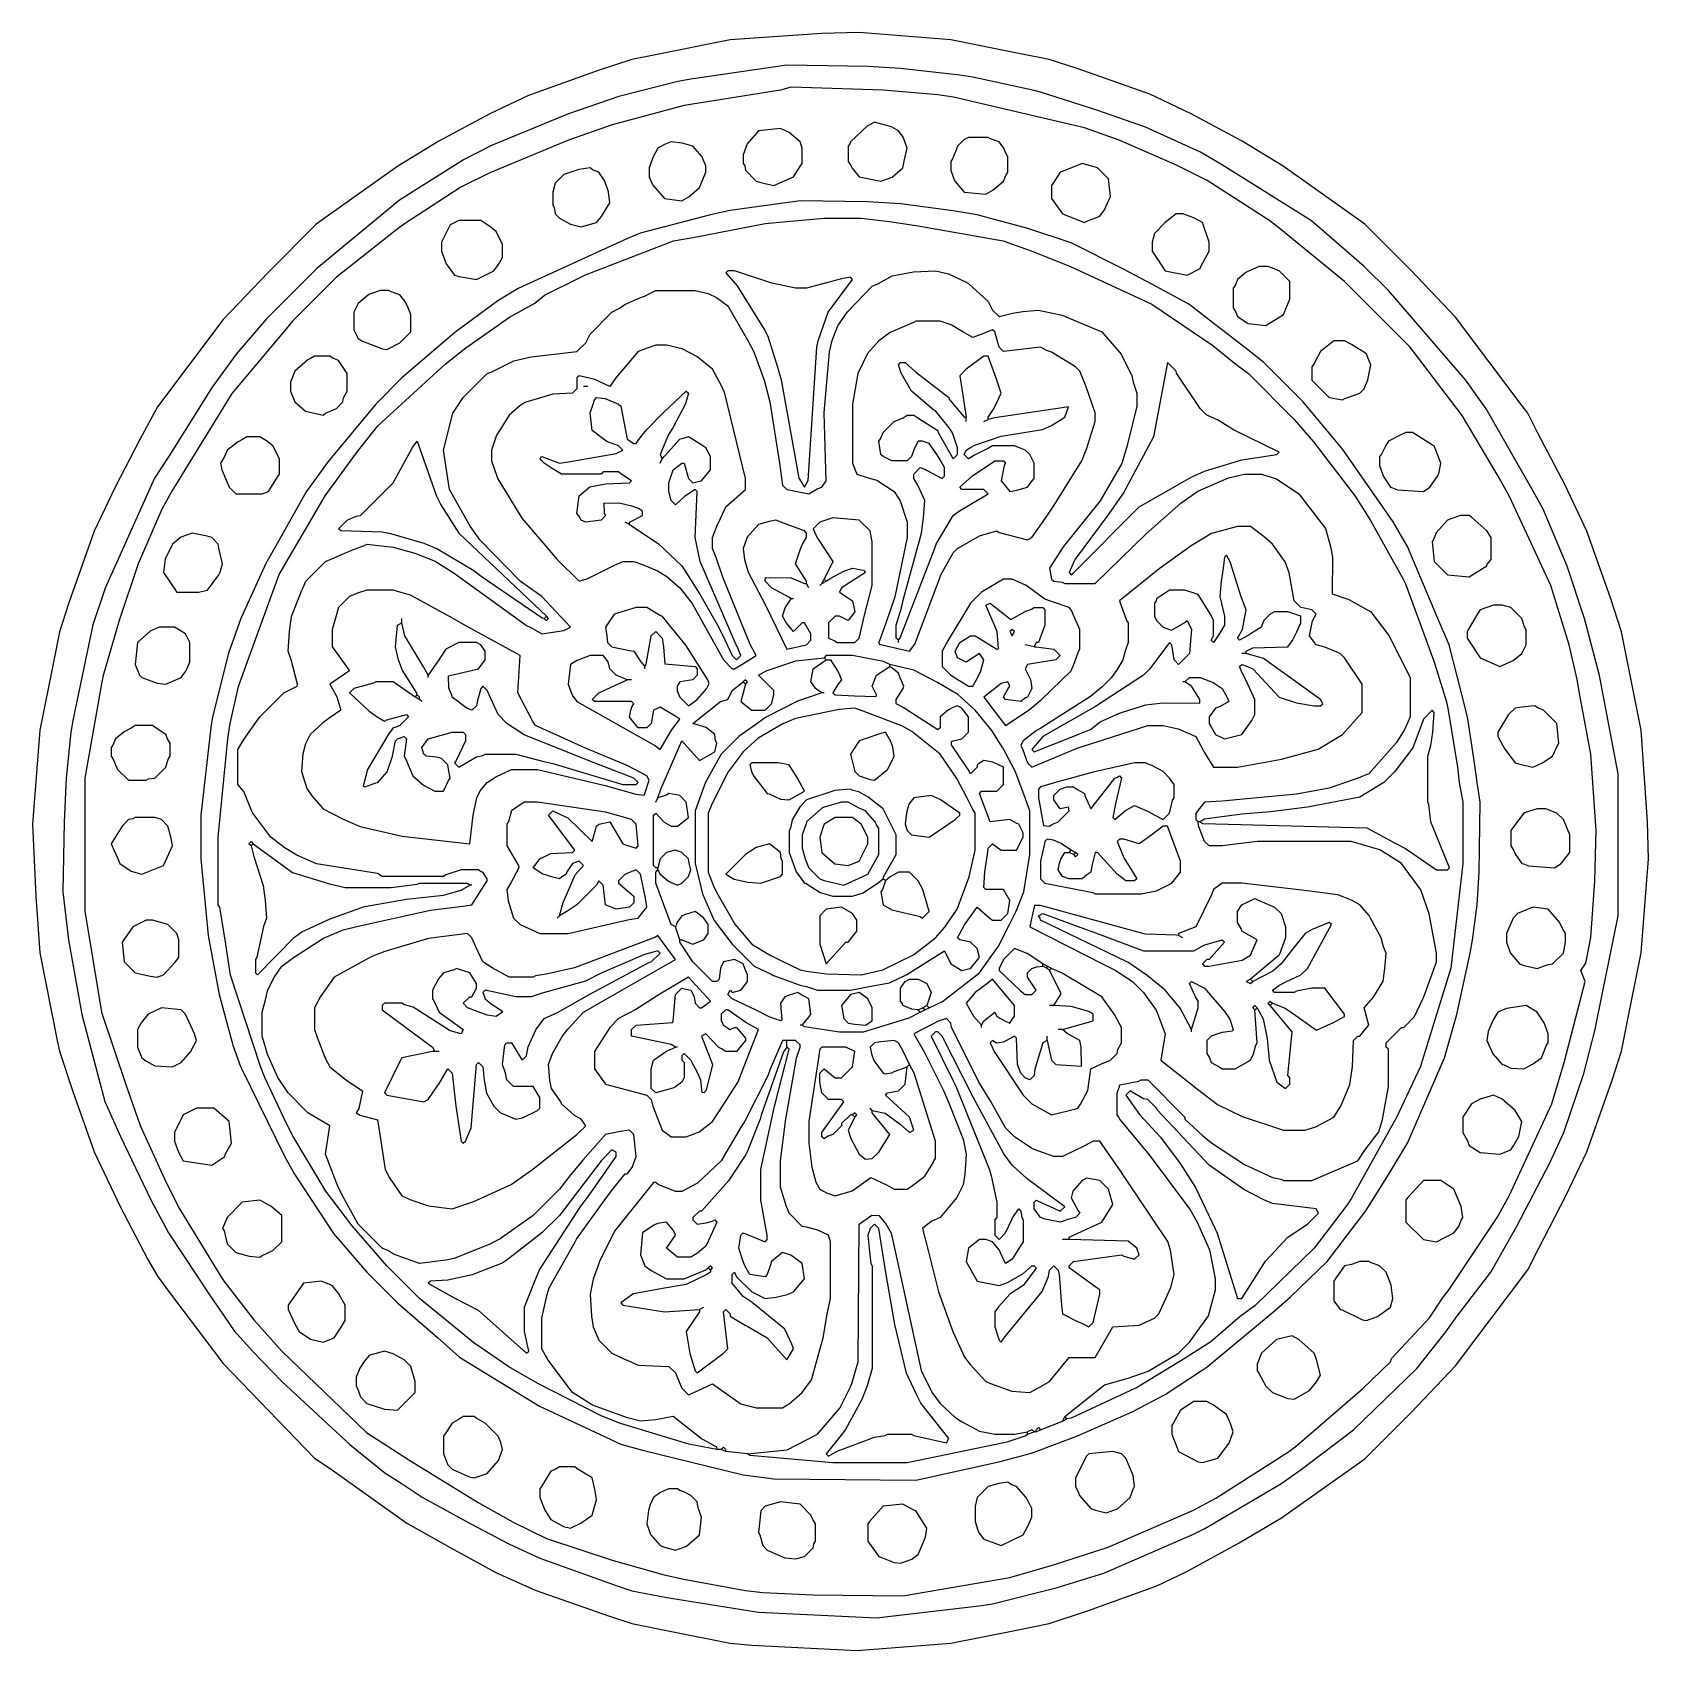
# Model space of a CAD drawing. Extents: x 15 to 754, y 11 to 751.
import ezdxf

# ---------------------------------------------------------------- set-up
doc = ezdxf.new("R2010")
doc.units = 0
doc.layers.get('0').update_dxf_attribs({"linetype": 'CONTINUOUS'})

msp = doc.modelspace()

# ---------------------------------------------------------------- linework, layer by layer
at = {"color": 7, "linetype": 'CONTINUOUS'}
for points in [[(392, 11), (434.959016, 14.45082), (464.923077, 20.384615), (479.923077, 23.384615), (497.9, 29.3), (529.1, 40.7), (542.846154, 47.230769), (566.846154, 60.230769), (586.18, 71.76), (624.18, 98.76), (645.24973, 119.761622), (665.75027, 141.238378), (698.76, 185.18), (703.8, 195.1), (716.2, 218.9), (725.7, 239.1), (737.3, 271.9), (741.615385, 285.076923), (744.384615, 298.923077), (750.54918, 330.040984), (754, 373), (753.466926, 390.029183), (750.54918, 431.959016), (743.615385, 466.923077), (741.615385, 476.923077), (736.7, 491.9), (725.7, 522.9), (715.8, 543.9), (703.2, 568.1), (698.76, 576.82), (696.24, 580.18), (665.75027, 620.761622), (645.24973, 642.238378), (624.18, 663.24), (586.846154, 689.769231), (568.1, 701.2), (544.846154, 713.769231), (525.9, 722.7), (493.1, 734.3), (479.923077, 738.615385), (466.076923, 741.384615), (434.955446, 747.554455), (393, 751), (375.970817, 750.466926), (334.040984, 747.54918), (299.076923, 740.615385), (289.076923, 738.615385), (274.1, 733.7), (241.9, 722.2), (224.153846, 713.769231), (200.9, 701.2), (182.153846, 689.769231), (144.82, 663.24), (122.75027, 641.238378), (102.24973, 619.761622), (72.24, 579.82), (64.2, 564.9), (52.8, 543.1), (43.3, 522.9), (31.7, 490.1), (27.384615, 476.923077), (24.615385, 463.076923), (18.45082, 431.959016), (15, 389), (16.533074, 355.970817), (18.45082, 330.040984), (26.384615, 290.076923), (27.384615, 285.076923), (33.3, 267.1), (43.3, 239.1), (55.2, 214.1), (67.8, 189.9), (72.24, 182.18), (77.76, 174.82), (102.24973, 142.238378), (144, 99), (151.153846, 94.230769), (186.18, 69.24), (206.1, 58.2), (226.9, 46.8), (244.9, 38.7), (278.9, 26.7), (289.076923, 23.384615), (307.923077, 19.615385), (334.040984, 14.45082), (343.959016, 13.54918), (392, 11)], [(401, 26), (449.067568, 31.594595), (453.932432, 32.405405), (483.1, 39.7), (504.911765, 46.352941), (545.9, 64.2), (551.1, 66.8), (585.846154, 87.230769), (595.153846, 93.769231), (619, 112), (648, 140), (660.76, 156.18), (666.243902, 163.804878), (681.8, 184.1), (693.769231, 205.153846), (708.8, 234.1), (715.2, 247.9), (724.3, 274.9), (729.615385, 295.076923), (730.384615, 298.923077), (740, 347), (740, 412), (731.594595, 456.932432), (724.7, 482.9), (716.7, 506.9), (705.8, 532.9), (701.230769, 541.153846), (679.76, 578.82), (670.24, 592.18), (635, 633), (624, 644), (599.804878, 664.756098), (559.1, 690.2), (549.1, 696.2), (523.9, 707.7), (502.1, 715.3), (475.911765, 723.647059), (473.088235, 724.352941), (444.94, 730.58), (439.06, 731.42), (411.970817, 734.533074), (397.029183, 735.466926), (360, 736), (316.076923, 729.615385), (310.067568, 728.594595), (283.088235, 721.647059), (260.1, 713.7), (224.9, 699.2), (212.153846, 692.769231), (182.846154, 674.230769), (145, 643), (122, 620), (108.245902, 603.795082), (97.24, 588.82), (77.230769, 556.846154), (70.8, 547.1), (48.3, 496.9), (42.7, 480.1), (33.594595, 437.067568), (32.594595, 431.067568), (30.475113, 409.977376), (29.524887, 390.022624), (29, 358), (31.445545, 336.044554), (37.647059, 301.911765), (48.2, 262.1), (55.3, 246.1), (69.2, 217.1), (77.2, 202.1), (96.24, 173.18), (100.769231, 166.846154), (107.248619, 157.223757), (115.751381, 147.776243), (129, 134), (160.18, 105.24), (176.204918, 92.245902), (184.153846, 87.230769), (193.153846, 81.230769), (215.1, 69.2), (232.9, 59.8), (247.1, 53.3), (281.9, 40.8), (289.067568, 38.405405), (305.088235, 35.352941), (346.94, 28.58), (401, 26)], [(413, 36), (461.94, 44.42), (481.9, 50.3), (506.9, 58.3), (545.9, 75.2), (556.153846, 80.769231), (589.82, 102.24), (593.18, 104.76), (623.22069, 130.751724), (636, 143), (636.497238, 144.552486), (653.750365, 163.236496), (659.769231, 172.153846), (662.76, 176.18), (684.8, 209.1), (690.2, 218.9), (709.7, 261.1), (715.352941, 279.911765), (725, 317), (723, 322), (725.275862, 325.310345), (727.54918, 337.040984), (729.466926, 362.970817), (730, 386), (727.54918, 420.959016), (722.615385, 447.923077), (721.384615, 455.076923), (717.7, 470.9), (709.3, 498.1), (690.2, 539.1), (685.2, 548.1), (668.756098, 575.804878), (653.230769, 596.153846), (645, 607), (615, 637), (584.18, 662.24), (580.82, 664.76), (552.1, 683.2), (538.1, 690.2), (511.9, 701.7), (496.1, 707.3), (436.1, 721.3), (429.06, 722.42), (403.982192, 724.519178), (362, 726), (357.076923, 724.615385), (313.076923, 717.615385), (280.088235, 708.647059), (260.1, 701.7), (224.1, 686.8), (210.9, 680.2), (184.18, 662.76), (180.82, 660.24), (154, 639), (134, 619), (127.247788, 610.783186), (106.230769, 585.846154), (79.2, 541.9), (74.2, 532.9), (63.3, 507.9), (54.7, 482.1), (47.384615, 456.923077), (46.615385, 453.076923), (39, 410), (39, 349), (40.439024, 340.04878), (46.647059, 302.911765), (57.7, 269.9), (64.3, 251.1), (76.2, 225.1), (82.2, 213.1), (101.230769, 182.153846), (102.769231, 179.846154), (116.249315, 162.231507), (129, 148), (167.846154, 110.769231), (187.153846, 98.230769), (218.9, 78.8), (234.9, 69.8), (250.088235, 62.352941), (280.1, 52.3), (303.923077, 45.615385), (312.911765, 43.647059), (341.04878, 38.439024), (348.95122, 37.560976), (372.011615, 36.487819), (413, 36)], [(354, 681), (363, 685), (366.2, 689.9), (367, 691), (367, 698), (366, 701), (361.1, 705.2), (357, 707), (347, 706), (341.8, 700.1), (340, 695), (340, 691), (340.7, 689.9), (341, 688), (346, 683), (348.088235, 682.352941), (354, 681)], [(403, 683), (408.1, 684.8), (413, 689), (413.647059, 692.088235), (415, 698), (413.2, 703.1), (411, 706), (407.846154, 707.769231), (400, 710), (396.9, 708.2), (389, 701), (388.8, 700.1), (388, 699), (388, 692), (389.2, 690.1), (389.8, 688.9), (393, 685), (396.088235, 684.352941), (403, 683)], [(451, 677), (454.1, 678.8), (459, 683), (460.2, 685.9), (461, 687), (461, 694), (459.7, 696.9), (459.2, 698.1), (457, 701), (453.1, 702.3), (452, 703), (443, 703), (441, 702), (438, 699), (437.2, 696.9), (435.7, 693.1), (435, 692), (435, 688), (436.352941, 684.088235), (436.8, 682.9), (441, 678), (451, 677)], [(312, 674), (315.1, 675.8), (320, 680), (321.2, 682.9), (323, 687), (323, 690), (321.7, 692.9), (321.2, 694.1), (317, 699), (312.088235, 700.352941), (307, 701), (304.1, 699.7), (301, 698), (298.8, 694.1), (297, 689), (297, 685), (298.3, 682.1), (298.8, 680.9), (304, 675), (312, 674)], [(266, 662), (273, 664), (275.24, 666.82), (279, 673), (278.352941, 678.088235), (276.8, 682.9), (274, 687), (271.1, 688.2), (270, 689), (264.911765, 688.352941), (258, 686), (254, 682), (253, 678), (253, 672), (253.647059, 670.911765), (254, 668), (256, 666), (261.1, 663.3), (266, 662)], [(496, 664), (497.1, 664.7), (503, 667), (505.2, 669.9), (508, 676), (507, 684), (502, 689), (499.9, 689.7), (495, 691), (487.1, 687.8), (485, 687), (481.8, 682.1), (481, 681), (481, 675), (486, 668), (496, 664)], [(419, 89), (456.923077, 97.384615), (471.9, 101.3), (492.9, 109.3), (517.9, 120.2), (532.9, 128.2), (549.846154, 139.230769), (552.153846, 140.769231), (582.783186, 166.247788), (590.216814, 172.752212), (607, 189), (624.76, 212.18), (635.2, 228.9), (643.8, 243.1), (660.7, 282.1), (666.3, 301.9), (672.384615, 329.923077), (673.405405, 335.932432), (675.533074, 352.029183), (676.466926, 366.970817), (677, 399), (675.560976, 407.95122), (674.569231, 415.946154), (671.352941, 437.088235), (670.352941, 441.088235), (662.8, 470.9), (657.2, 484.1), (643.769231, 515.846154), (637.230769, 527.153846), (614.24, 560.18), (596, 582), (578, 600), (570.788235, 605.752941), (543.82, 626.76), (526.9, 635.8), (513.846154, 642.769231), (489.9, 654.7), (470.1, 661.3), (446.932432, 667.594595), (436.067568, 669.405405), (411.970817, 672.533074), (397.029183, 673.466926), (366, 674), (334.076923, 669.615385), (325.076923, 667.615385), (292.9, 659.2), (287.1, 656.7), (237.1, 633.8), (227.846154, 628.230769), (208.204918, 613.754098), (202.795082, 609.245902), (184, 593), (172, 581), (150.24, 554.82), (140.24, 540.82), (126.2, 515.9), (121.8, 508.1), (110.3, 482.9), (104.7, 467.1), (97.405405, 437.932432), (96.594595, 433.067568), (92, 393), (92, 373), (95.405405, 338.067568), (100.405405, 311.067568), (106.3, 289.1), (106.647059, 287.911765), (110.2, 278.1), (110.8, 276.9), (130.230769, 237.153846), (134.8, 228.9), (152.76, 201.82), (168, 184), (182, 170), (200.216814, 154.247788), (210.223757, 145.248619), (246.9, 122.8), (248.9, 121.8), (284.088235, 105.352941), (293.911765, 102.647059), (340.06, 91.42), (345.94, 90.58), (354.007459, 89.492311), (419, 89)], [(328, 103), (315.088235, 105.352941), (283.9, 114.8), (275.1, 118.3), (246.1, 133.2), (232.9, 140.8), (216.82, 151.76), (192, 172), (177, 187), (161.247788, 205.216814), (149.24, 221.18), (134.2, 246.1), (130.8, 252.9), (121.3, 273.1), (119.3, 278.1), (105.647059, 319.911765), (103.430769, 334.053846), (100.647059, 350.911765), (100, 352), (100, 383), (104.430769, 427.946154), (105.42, 434.94), (109.3, 451.9), (114.7, 467.1), (127.8, 503.1), (148.8, 539.1), (163.243902, 558.804878), (173, 571), (203.795082, 599.245902), (213.18, 606.76), (233.153846, 620.769231), (244.804878, 627.243902), (249.195122, 630.756098), (265.1, 638.8), (267.9, 640.2), (308.076923, 655.615385), (317.932432, 657.405405), (350.040984, 663.54918), (359.959016, 664.45082), (377, 666), (394, 666), (406.964706, 664.541176), (419.94, 662.58), (458.911765, 655.647059), (472.9, 650.7), (489.9, 643.8), (526.9, 626.7), (554.804878, 607.756098), (565.204918, 599.245902), (571, 595), (592, 574), (600.751381, 563.776243), (619.769231, 538.846154), (626.769231, 527.846154), (641.8, 500.9), (642.8, 498.9), (655.7, 463.9), (656.3, 462.1), (661.615385, 444.923077), (662.384615, 441.076923), (666.569231, 414.946154), (667.430769, 408.053846), (669, 399), (669, 371), (663.58, 323.06), (650.647059, 281.088235), (649.7, 278.1), (639.8, 257.1), (638.8, 255.1), (618.2, 217.9), (616.230769, 214.846154), (601, 195), (574.1, 168.8), (567.18, 163.76), (553.776243, 152.248619), (545.846154, 147.230769), (542.153846, 144.769231), (519.9, 131.2), (519.1, 130.8), (489.9, 117.3), (488, 117)], [(543, 640), (549, 643), (549.2, 643.9), (553, 651), (553, 655), (550, 664), (546.1, 666.2), (541, 668), (538, 668), (533, 664), (528, 659), (527, 655), (527, 651), (528.2, 649.1), (533, 642), (543, 640)], [(218, 638), (226, 642), (228.2, 644.9), (230, 648), (230, 654), (227, 660), (224.153846, 662.230769), (220, 665), (210, 665), (206, 663), (202, 655), (202, 651), (204.230769, 645.153846), (208, 640), (210.088235, 639.352941), (218, 638)], [(579, 617), (587, 622), (590, 629), (590, 637), (585, 642), (580, 644), (576, 644), (571.1, 641.8), (569.9, 641.2), (566, 638), (565.2, 635.9), (564.8, 635.1), (564, 634), (564, 625), (565.2, 623.1), (566, 621), (570.9, 617.8), (579, 617)], [(328, 103), (328, 104), (322.1, 107.2), (320.9, 107.8), (308, 118), (300.067568, 116.594595), (293, 116), (287.067568, 117.405405), (271.1, 123.3), (262, 129), (250.8, 143.9), (248, 149), (248, 163), (250.352941, 173.911765), (251.3, 176.9), (263.2, 197.9), (263.8, 199.1), (276.76, 217.18), (280.24, 221.82), (286, 229), (287, 229), (289.2, 231.9), (291, 237), (290, 247), (288, 249), (283.932432, 248.405405), (277, 247), (266.752941, 235.211765), (261.247059, 228.788235), (256, 222), (244, 210), (228.82, 199.24), (224.1, 196.8), (207.923077, 190.384615), (204.076923, 189.615385), (192, 188), (180.153846, 192.230769), (177.846154, 193.769231), (175, 195), (164, 206), (157.230769, 218.153846), (154.8, 222.9), (149, 238), (151, 251), (141, 257), (132, 266), (127.230769, 273.153846), (122.352941, 284.088235), (121.647059, 286.911765), (120, 292), (120, 303), (121.384615, 307.923077), (122.7, 313.1), (125.769231, 319.153846), (129, 324), (134.846154, 328.230769), (148.153846, 336.769231), (157.088235, 340.647059), (163.911765, 342.352941), (197.053846, 349.569231), (213.088235, 351.647059), (216, 352), (223, 363), (223, 364), (221, 367), (220.1, 367.2), (219, 368), (211, 368), (204.1, 365.7), (203, 365), (175, 365), (172.8, 366.4), (144.9, 370.8), (135.9, 374.8), (130.204918, 378.245902), (124, 383), (115.8, 393.9), (115.2, 395.1), (111.76, 403.82), (109, 407), (109, 423), (111.230769, 426.846154), (112.769231, 429.153846), (119, 438), (130, 449), (136, 452), (136.2, 452.9), (133.352941, 464.088235), (132, 468), (132.569231, 477.053846), (133.430769, 483.946154), (138.2, 495.9), (138.8, 497.1), (140, 500), (149, 509), (162.1, 514.7), (166.9, 516.3), (168, 517), (179.946154, 515.569231), (189.9, 512.8), (199.1, 509.2), (207.82, 503.76), (211.18, 501.24), (240.9, 479.8), (242.9, 478.8), (248, 476), (257.94, 477.42), (261, 479), (248, 493), (242.804878, 496.756098), (238, 500), (219.76, 518.82), (215.230769, 525.153846), (205.7, 541.9), (203, 560), (207.230769, 576.846154), (208.769231, 579.153846), (212, 584), (223, 595), (225.1, 595.8), (235.1, 600.8), (243.04878, 602.560976), (260.076923, 604.615385), (264, 605), (268, 609), (270, 613), (280, 623), (283.153846, 624.769231), (286.153846, 626.769231), (293.1, 629.7), (294.9, 630.3), (300, 633), (318, 633), (323.932432, 631.594595), (327.846154, 629.769231), (333, 626), (342.2, 610.1), (344.8, 604.9), (349.615385, 591.923077), (352.2, 582.1), (356.569231, 553.946154), (358, 544), (360, 542), (363.088235, 541.352941), (370, 540), (373.9, 542.2), (376, 543), (378, 546), (377, 577), (379.445545, 604.955446), (380.647059, 610.088235), (383.24, 616.82), (387.769231, 623.153846), (399, 635), (401.846154, 636.230769), (408.1, 639.7), (417.946154, 641.430769), (428, 642), (433.932432, 640.594595), (441.9, 636.8), (443.1, 636.2), (452, 628), (454, 624), (457, 621), (463.067568, 622.594595), (467.932432, 623.405405), (475, 624), (485.923077, 621.615385), (489.1, 620.3), (504, 614), (512.756098, 603.804878), (517.647059, 593.911765), (518.352941, 591.088235), (520, 586), (520, 580), (515.647059, 562.088235), (513.2, 553.9), (503.24, 536.82), (486.243902, 515.804878), (480, 506), (481, 501), (482, 500), (485.923077, 499.615385), (487, 499), (501, 499), (524.239367, 521.750226), (540.18, 535.76), (547.9, 541.2), (561.9, 547.3), (569, 549), (577, 549), (583.9, 546.8), (594, 540), (606.2, 524.1), (608.594595, 515.932432), (609.405405, 511.067568), (609.25, 494.25), (616.9, 491.7), (627, 486), (635.230769, 475.153846), (645, 456), (645, 438), (642.8, 433.1), (642.2, 431.9), (638.752212, 426.216814), (626, 412), (623.9, 411.2), (621.9, 410.2), (607.911765, 405.352941), (593.06, 402.58), (558.95122, 399.439024), (551, 399), (547, 394), (547, 391), (548, 390)], [(368, 543), (369.652469, 546.126331), (373.647059, 607.088235), (374.352941, 609.911765), (378.8, 623.1), (390, 638), (389, 639), (384.9, 638.3), (369, 634), (364, 634), (353.076923, 636.384615), (336, 642), (333, 642), (332, 641), (337.230769, 635.153846), (349.8, 614.9), (351.2, 612.1), (355.647059, 597.911765), (357.3, 592.1), (365.517241, 547.206897), (368, 543)], [(177, 606), (183, 609), (188, 614), (188, 622), (186.482759, 625.793103), (185.230769, 628.153846), (183, 631), (179.1, 632.3), (178, 633), (174, 633), (170.088235, 631.647059), (168.9, 631.2), (164, 627), (162, 623), (162, 615), (164, 611), (165.9, 609.8), (175.1, 606.3), (177, 606)], [(416, 468), (418.558824, 471.264706), (429.7, 501.1), (430.3, 502.9), (436, 513), (438, 515), (448.1, 520.7), (456, 523), (457.1, 522.3), (470, 519), (472, 520), (478.230769, 528.846154), (482.230769, 534.846154), (494.8, 555.1), (497.2, 560.9), (501, 573), (501, 577), (496.8, 588.9), (496.3, 590.1), (494, 596), (492, 598), (480.9, 604.7), (479.1, 605.3), (476, 607), (459, 605), (457, 607), (455, 614), (454, 615), (449.9, 613.3), (445, 611.5), (440.153846, 614.230769), (435.1, 617.2), (430, 619), (419, 619), (417.9, 618.3), (407.195122, 613.756098), (402, 610), (396.8, 604.1), (394.8, 600.1), (392.405405, 594.932432), (390, 581), (390, 554), (392, 549), (397.088235, 547.352941), (401.1, 546.2), (409, 541), (411.76, 536.82), (415, 527), (415, 520), (409.3, 492.9), (405.2, 480.9), (402, 472), (402.25, 471.25), (416, 468)], [(336, 460), (339.9, 462.2), (346, 466), (343.2, 471.1), (330.7, 501.9), (327.7, 510.9), (326, 515), (326, 520), (328.2, 525.9), (328.8, 527.1), (332, 534), (341, 542), (341, 547), (331.647059, 585.911765), (330.3, 589.1), (326, 597), (318.82, 602.76), (312.1, 606.3), (305, 608), (300, 608), (296.088235, 606.647059), (292, 605), (281.8, 593.1), (279, 589), (272.1, 592.2), (265, 594), (264, 593), (264, 588), (262, 586), (253.044554, 585.554455), (240.153846, 581.769231), (237.846154, 580.230769), (233, 576), (229.230769, 569.846154), (227.230769, 566.846154), (225, 560), (225, 555), (227.3, 548.1), (227.8, 546.9), (238.769231, 528.846154), (255, 510), (265, 500), (268.9, 501.2), (280.9, 507.2), (285, 509), (290, 509), (293.911765, 507.647059), (300.846154, 504.769231), (305.1, 502.2), (311, 497), (316.752941, 489.788235), (331, 464), (335, 460), (336, 460)], [(614, 583), (615.088235, 583.647059), (622, 586), (624, 588), (625.647059, 592.088235), (627, 599), (625.7, 601.9), (625, 604), (618.1, 608.2), (615, 610), (610, 610), (604, 605), (601.2, 599.9), (600.8, 599.1), (600, 598), (600, 592), (608, 584), (614, 583)], [(148, 576), (149.1, 576.8), (154, 579), (157, 582), (157.3, 583.9), (159, 587), (159, 595), (157.769231, 596.846154), (155, 601), (152.1, 602.2), (151, 603), (144, 603), (142.1, 601.8), (140.9, 601.2), (135, 596), (133, 591), (133, 587), (135, 582), (139.9, 577.8), (148, 576)], [(411, 473), (410, 474), (410, 480), (412.352941, 487.911765), (413.352941, 491.911765), (421.569231, 522.053846), (422.430769, 528.946154), (423, 537), (420.7, 541.9), (419.8, 543.9), (418, 547), (418, 549), (421, 552), (423.1, 551.2), (423.846154, 550.769231), (431, 547), (432, 548), (432, 552), (430.6, 554.8), (428.76, 557.82), (425, 563), (422, 564), (420, 564), (418.3, 560.9), (417, 557), (415, 555), (408, 555), (404, 557), (403, 558), (402, 564), (402.8, 565.1), (404, 568), (409, 573), (413.1, 574.8), (415, 576), (418, 576), (419.9, 574.8), (429, 569), (429.2, 568.1), (436, 556), (438, 558), (438, 561), (435.769231, 567.846154), (434.230769, 570.153846), (428, 578), (427.211765, 578.247059), (417, 587), (412.2, 595.1), (411, 599), (412, 600), (414, 600), (418.804878, 595.756098), (434, 584), (434.243902, 583.195122), (441, 575), (442, 575)], [(452, 574), (452, 575), (454.76, 579.18), (458, 586), (455.647059, 592.911765), (452, 603), (450, 603), (442, 597), (439, 594), (439.647059, 589.911765), (442, 575)], [(490, 503), (491.1, 503.8), (521, 534), (545.1, 547.8), (550.9, 550.3), (568.067568, 555.594595), (584, 558), (585, 559), (564.153846, 569.230769), (556.846154, 573.769231), (552, 576), (549, 579), (538.2, 595.1), (538, 596), (534, 600), (527.647059, 566.088235), (514.8, 542.1), (514.2, 540.9), (507.24, 530.82), (491.8, 510.1), (491.2, 508.9), (489, 504), (490, 503)], [(288, 526), (288, 527), (294, 530), (294, 532), (292.1, 533.2), (289.1, 534.3), (283.946154, 535.569231), (276.25, 535.75), (276.384615, 531.076923), (277, 530), (275, 528), (268, 527), (266, 528), (264.8, 529.9), (264, 531), (265, 539), (269.9, 543.2), (277.037931, 544.544828), (288, 545), (289, 546), (284.1, 549.2), (283, 550), (276, 550), (275, 549), (257, 549), (253.18, 551.24), (249, 554), (247, 556), (248, 557), (256, 554), (260.067568, 554.594595), (281.932432, 558.405405), (285, 560), (283, 562), (277.9, 563.8), (277.18, 564.24), (271, 569), (270, 577), (271.352941, 580.911765), (272, 583), (273, 584), (276.923077, 583.615385), (283, 581), (284, 580), (287, 565), (290, 563), (291, 563), (292.243902, 564.804878), (295.756098, 569.195122), (303.773756, 577.248869), (314, 587), (315, 586), (314.352941, 583.911765), (313.647059, 581.088235), (307.769231, 570.153846), (305.8, 567.1), (302, 558), (303, 556)], [(269, 589), (267, 589)], [(411, 473), (411.8, 474.1), (427.7, 515.1), (428.3, 516.9), (436, 530), (438.9, 532.2), (452, 540), (450, 542), (440, 542), (439, 543), (444.804878, 548.243902), (455, 555), (459, 555), (460, 554), (459.352941, 552.911765), (458, 546), (462, 541), (465.088235, 541.647059), (470, 543), (472.2, 545.9), (473, 547), (473, 554), (471, 558), (469, 560), (464, 562), (454, 562), (452.1, 560.8), (446.1, 557.8), (443, 556), (441, 558), (442, 560), (443.9, 561.2), (445.9, 562.2), (457.911765, 566.352941), (476.932432, 569.405405), (480.9, 571.2), (487, 575), (488.75, 579.75), (485.911765, 579.352941), (455.1, 574.7), (452, 574)], [(442, 573), (442, 575)], [(450, 573), (452, 574)], [(120, 540), (123, 541), (127.2, 547.9), (128, 549), (128, 556), (125, 562), (122.1, 564.2), (119, 566), (113, 566), (111.1, 564.8), (109.153846, 563.769231), (104, 560), (102.8, 557.1), (101, 554), (101.647059, 550.911765), (105, 543), (108, 540), (120, 540)], [(249, 483), (248.1, 483.2), (220.18, 502.24), (216.82, 504.76), (199.9, 514.8), (194.1, 517.2), (178.911765, 521.647059), (174.976309, 522.526185), (156, 523), (155, 524), (159, 528), (163.1, 529.7), (165, 530), (180, 545), (188.8, 561.1), (191, 564), (199.8, 538.9), (201.8, 534.9), (210, 522), (250, 484)], [(288, 526), (301.153846, 517.230769), (312, 507), (320.230769, 494.153846), (328.8, 478.9), (331.8, 472.9), (335, 466), (337, 464), (339, 466), (337.2, 470.1), (336.8, 470.9), (320.384615, 509.076923), (318, 520), (319, 541), (318, 542), (313.195122, 538.756098), (309, 535), (307, 537), (306, 541), (306, 545), (308, 551), (312, 554), (313, 554), (315, 547), (317, 545), (320.1, 545.8), (321, 546), (325, 551), (325, 557), (323, 561), (321.1, 562.2), (315, 566), (311.9, 565.2), (311, 565), (306.756098, 560.195122), (303, 556)], [(651, 541), (654, 543), (657.6, 548.2), (658.3, 549.9), (659, 554), (656, 562), (655.18, 562.24), (646, 568), (643, 568), (640.1, 566.7), (635, 564), (633.8, 562.1), (631.8, 558.1), (631, 557), (631, 553), (632.352941, 549.088235), (632.8, 547.9), (636, 543), (636.846154, 542.769231), (639.12, 541.84), (651, 541)], [(302, 554), (303, 556)], [(288, 526), (286, 527)], [(369, 500), (364, 508), (366.2, 514.9), (367.2, 516.9), (369, 520), (369, 522), (368, 523), (360.9, 525.7), (355, 528), (351.911765, 527.352941), (347, 526), (341.8, 520.1), (340, 515), (340.647059, 509.911765), (342.3, 504.1), (350.2, 489.1), (360, 469), (369, 471), (371, 473), (371, 476), (368, 481), (367, 481), (363, 477), (359.8, 480.9), (358, 484), (359.2, 487.9), (362, 492)], [(378, 500), (379.846154, 501.230769), (386.088235, 504.647059), (390, 506), (395, 505), (396, 504), (385, 497), (384, 495), (385.9, 493.8), (390, 491), (391, 486), (388, 482), (384, 484), (382, 484), (379, 481), (379, 474), (381.9, 472.7), (383, 472), (391, 472), (393, 474), (394.647059, 481.088235), (395.352941, 483.911765), (399, 498), (399, 518), (398, 523), (393, 528), (381, 529), (375, 527), (372, 524), (373.8, 519.9), (374.24, 519.18), (381, 509), (377, 501)], [(672, 502), (680, 507), (680.230769, 507.846154), (682, 510), (682, 520), (680, 523), (673.1, 529.2), (672, 530), (668, 530), (664.088235, 528.647059), (662, 528), (656.8, 522.1), (655.7, 519.1), (655, 518), (656, 509), (662, 503), (672, 502)], [(91, 495), (95, 496), (100.2, 502.9), (100.8, 504.1), (102, 508), (100.3, 515.1), (100, 517), (97, 520), (94.911765, 520.647059), (88, 522), (82.9, 520.2), (79, 517), (75.647059, 510.088235), (75, 504), (81, 495), (91, 495)], [(566, 415), (586.076923, 418.615385), (602.9, 423.2), (614, 430), (623, 440), (623, 453), (615, 465), (613, 467), (605.9, 469.8), (602, 471), (599, 475), (600.352941, 481.911765), (602, 485), (600, 487), (595.9, 487.8), (595, 488), (592, 491), (589.615385, 503.923077), (587.76, 508.82), (582, 517), (578.195122, 520.243902), (572, 525), (566, 525), (554.1, 521.8), (544.846154, 516.230769), (530.22069, 505.751724), (512, 491), (515.2, 482.1), (516, 481), (516, 472), (514.647059, 468.088235), (513.647059, 464.088235), (510.76, 459.18), (508.24, 455.82), (504.204918, 451.754098), (498.795082, 447.245902), (476.1, 432.8), (474.153846, 431.769231), (468, 427), (467, 425), (467.8, 422.9), (470, 417), (472, 415), (491.9, 423.3), (493.1, 423.8), (525, 434), (532, 434), (538.94, 432.58), (547, 429), (550.2, 423.1), (550.8, 421.9), (555, 415), (566, 415)], [(570, 467), (570, 468), (573.027586, 469.531034), (589, 470), (591.2, 472.9), (593.2, 476.9), (595, 481), (595, 484), (589, 486), (583, 486), (581, 485), (578, 482), (577.2, 479.9), (577, 479), (573.153846, 476.769231), (570.846154, 475.230769), (567, 473), (566, 474), (568.3, 477.9), (570, 487), (567.7, 492.9), (562.647059, 508.911765), (561, 512), (560, 511), (559.42, 505.94), (558.58, 500.06), (558, 493), (560, 484), (560, 480), (557.8, 476.1), (555, 472), (554, 473), (555, 475), (555, 482), (553.7, 484.9), (548, 494), (547.1, 494.2), (542, 496), (535, 496), (533.153846, 494.769231), (529, 492), (528.8, 491.1), (528, 490), (528, 484), (529, 482), (532, 479), (535.8, 477.6), (541.9, 481.2), (543, 482), (545, 478), (544.384615, 470.923077), (544, 467), (539, 462), (537, 464), (536, 471), (535, 472), (526, 460), (523, 457), (501.1, 442.8), (477, 429), (472, 423), (473, 422), (498.804878, 432.243902), (503.195122, 435.756098), (512.1, 439.7), (513.9, 440.3), (524.04878, 443.560976), (531.95122, 444.439024), (548.75, 444.25), (548.8, 445.9), (545, 452), (542, 454)], [(215, 380), (216.58, 393.06), (218.2, 400.9), (219.8, 404.1), (223, 408), (227.18, 410.76), (234, 414), (246, 414), (276.923077, 406.615385), (290.9, 402.7), (294.75, 402.25), (295, 403), (297, 409), (296, 411), (286.9, 415.7), (267.9, 423.7), (245, 434), (243.769231, 435.846154), (237, 449), (238, 466), (212.1, 480.2), (207.1, 483.2), (187.911765, 493.647059), (185.088235, 494.352941), (180, 496), (168, 496), (164.088235, 494.647059), (162.9, 494.2), (160, 493), (155, 488), (154.352941, 485.911765), (153.647059, 483.088235), (152, 478), (152, 470), (154.24, 467.18), (160, 459), (158.153846, 457.769231), (151, 453), (154.2, 447.1), (156, 441), (151.18, 437.76), (147.82, 435.24), (142, 430), (139.821918, 425.691781), (138.594595, 421.067568), (138, 413), (140.441176, 405.264706), (142.76, 401.82), (148, 396), (157.1, 391.2), (164.9, 387.8), (184.053846, 383.430769), (215, 380)], [(362, 492), (360.9, 492.8), (353, 497), (350, 500), (350.25, 501.75), (361.962069, 501.544828), (368, 499), (369, 499)], [(369, 499), (369, 500)], [(370, 497), (369, 499)], [(375, 498), (376, 499)], [(376, 499), (377, 501)], [(376, 499), (378, 500)], [(378, 500), (377, 501)], [(473, 470), (474, 470), (482, 469), (485, 466), (483, 464), (470, 462), (469, 460), (471.3, 455.1), (472, 451), (470, 447), (469.153846, 446.769231), (467, 445), (460, 446), (459, 447), (461.2, 450.9), (462, 452), (461, 454), (457.9, 453.2), (450, 447), (455.243902, 440.195122), (460, 434), (470.795082, 441.245902), (476.204918, 445.754098), (490, 459), (491.7, 463.1), (493.3, 467.9), (494, 469), (494, 478), (490, 487), (489, 488), (480.9, 490.7), (477.9, 491.8), (469.795082, 497.754098), (469.1, 498.2), (463, 501), (459, 501), (449, 495), (444, 490), (440.230769, 483.846154), (433.8, 473.1), (431, 468), (431, 461), (435, 457), (443, 452), (445, 452), (447.2, 455.9), (448.647059, 459.088235), (450, 464), (448, 467), (442, 463), (438, 465), (437, 468), (439, 472), (444, 475), (446, 475), (456, 469), (456.75, 469.25), (456.2, 477.1), (451, 489), (453, 490), (462.42, 482.56), (468.9, 486.2), (471.9, 487.3), (473, 488), (477, 488), (478, 487), (478, 480), (475, 472), (474, 472), (473, 470)], [(363, 492), (362, 492)], [(686, 461), (692.1, 463.8), (696, 467), (698, 471), (698, 478), (697.3, 479.1), (696, 483), (691, 488), (687, 489), (683, 489), (677, 487), (675.769231, 485.153846), (671, 477), (671, 474), (677, 465), (686, 461)], [(191, 448), (190.8, 448.9), (185.769231, 456.846154), (184.230769, 459.153846), (182.405405, 464.067568), (181, 470), (182, 480), (184, 481)], [(184, 481), (184, 483)], [(196, 457), (193.8, 460.9), (185.352941, 475.088235), (184, 481)], [(249, 483), (250, 484)], [(249, 483), (250, 482), (251, 483), (250, 484)], [(295, 461), (295.647059, 462.088235), (298, 475), (300, 477), (303, 474), (303.569231, 469.946154), (304.25, 462.25), (318, 461), (319, 460), (319, 457), (317, 455), (311, 454), (309.8, 452.1), (309.8, 449.9), (311, 447), (315, 443), (319, 446), (323.230769, 450.846154), (324.4, 453.2), (323.8, 454.9), (313.76, 470.82), (303, 484), (302.153846, 484.230769), (296, 488), (291, 488), (281, 485), (279.769231, 483.153846), (277, 479), (277.647059, 474.911765), (278, 472), (280, 470), (288.1, 468.3), (290, 468), (293.230769, 463.153846), (295, 461)], [(76, 453), (83, 456), (85.2, 458.9), (87, 463), (87, 472), (85, 476), (83.1, 477.2), (80, 479), (73, 479), (68.9, 477.2), (63, 472), (62, 462), (64, 457), (65, 456), (72.076923, 453.384615), (76, 453)], [(463, 475), (464, 477), (463, 478), (462, 477), (463, 475)], [(190, 447), (180, 454), (172, 454), (170.923077, 453.384615), (162, 451), (160, 449), (168.82, 440.76), (172.18, 438.24), (176, 436), (177.088235, 436.647059), (186, 439), (187, 438), (183, 434), (180.9, 433.2), (180, 433), (177.8, 430.1), (168.3, 413.9), (166.25, 406.25), (167, 406), (172.1, 407.8), (173, 408), (177.2, 412.9), (179.615385, 420.076923), (181, 427), (182, 428), (185, 429), (186, 428), (185, 420), (185.615385, 418.923077), (189, 411), (193.846154, 406.769231), (199, 404), (203, 404), (205.3, 408.9), (206, 410), (205.3, 414.1), (205, 416), (202, 419), (199.932432, 419.594595), (195, 420), (194, 421), (193, 424), (196, 428), (207, 431), (212, 431), (213, 430), (213, 427), (208.8, 418.1), (208, 417), (210, 415), (218.088235, 419.647059), (220.911765, 420.352941), (222, 421), (236, 421), (248.911765, 417.647059), (252.911765, 416.647059), (285, 407), (291, 407), (292, 408), (290, 410), (269.9, 417.7), (239.9, 429.8), (232, 435), (228, 439), (223, 450), (221, 452), (220, 451), (218.3, 444.9), (218, 443), (216, 441), (213.9, 441.8), (213.153846, 442.230769), (207, 447), (206.8, 447.9), (205.405405, 451.067568), (205.25, 456.75), (207.9, 457.3), (219, 460), (222, 464), (222, 468), (220, 471), (218, 472), (210, 472), (204, 469), (200.8, 464.1), (196, 457)], [(411, 472), (411, 473)], [(473, 470), (469, 471)], [(542, 454), (544, 456), (549, 456), (554.82, 453.76), (559, 451), (561.2, 447.1), (562, 445), (558.1, 442.8), (556, 442), (553, 438), (553, 435), (554.2, 433.1), (556, 430), (560, 428), (563.088235, 428.647059), (568, 430), (572.558824, 436.264706), (573.3, 437.9), (574, 439), (574, 446), (569.8, 454.9), (568.2, 458.1), (567, 461), (568, 462), (570.1, 461.2), (573, 460), (585, 447), (593.053846, 444.430769), (601, 443), (604, 443), (605, 444), (604, 446), (577.911765, 464.647059), (570, 467)], [(570, 467), (568, 467)], [(287, 455), (282, 457), (279, 460), (278.2, 463.1), (276, 466), (270, 466), (264.1, 463.8), (261, 462), (260, 453), (261.8, 447.9), (264, 445), (290.1, 430.2), (299.846154, 424.769231), (302, 423), (307.230769, 431.846154), (311, 437), (309.153846, 438.230769), (302, 442.5), (299, 441), (298, 435), (296, 433), (292, 433), (288.8, 436.9), (288, 438), (288.7, 441.1), (289.3, 442.9), (290, 444), (289, 445), (272, 445), (271, 446), (274, 449), (287, 455)], [(295, 460), (295, 461)], [(376, 449), (364.9, 445.2), (350.18, 437.76), (346.82, 435.24), (338, 429), (330, 421), (323.2, 408.9), (322.8, 408.1), (318, 395), (318, 371), (321.384615, 357.076923), (326.8, 344.9), (335, 334), (345, 324), (353.1, 320.2), (353.9, 319.8), (366.088235, 315.352941), (368.911765, 314.647059), (374, 313), (389, 313), (395.94, 314.42), (406.911765, 316.352941), (414.9, 320.2), (432, 331), (435, 325), (440, 322), (443.1, 322.8), (444, 323), (447.2, 326.9), (448, 328), (447, 332), (444, 335), (439, 336), (438, 337), (441.230769, 342.846154), (447, 351), (452.9, 345.8), (454, 345), (458, 345), (461, 348), (462, 354), (459, 359), (451, 359), (450, 360), (450.569231, 367.053846), (451.647059, 375.088235), (452, 378), (454, 380), (458, 377), (465, 377), (468, 383), (468, 385), (466, 389), (465.1, 389.2), (462, 391), (453, 390), (448, 403), (449, 404), (456, 404), (459, 407), (459, 415), (454.1, 417.3), (450, 418), (447, 416), (447, 415), (444, 412), (442.8, 413.9), (435.230769, 425.153846), (435.25, 426.75), (436, 427), (440, 428), (443, 431), (443, 438), (440, 442), (438, 443), (435.9, 442.2), (433.9, 441.2), (430, 438), (430, 433), (429, 432), (416.153846, 440.230769), (413.1, 442.2), (410, 444), (410, 446), (413.2, 450.9), (413.5, 452), (411.8, 455.9), (411, 458), (408.1, 460.2), (407, 461)], [(341, 453), (339, 445), (344, 441), (350, 441), (353, 444), (354, 448), (354, 450), (347, 457), (348.9, 458.2), (350.9, 459.2), (364.067568, 463.594595), (377, 465)], [(376, 449), (373, 451), (371.8, 452.9), (371, 454), (372, 460), (378, 464)], [(407, 462), (404.1, 463.3), (390, 466), (378, 466), (377, 465)], [(378, 464), (377, 465)], [(378, 464), (380, 464), (383.2, 459.1), (383.8, 457.9), (385, 455), (383.230769, 452.846154), (381, 449), (382, 448), (390.955446, 447.554455), (400.75, 447.25), (401, 448), (399, 452), (401, 457), (407, 461)], [(407, 461), (407, 462)], [(425, 305), (431.1, 307.8), (448, 321), (456.76, 333.18), (461.8, 343.1), (464.8, 349.1), (468.352941, 357.911765), (471, 375), (471, 395), (467.8, 403.9), (464.3, 413.1), (458.769231, 423.846154), (457.230769, 426.153846), (453.751724, 431.77931), (446, 441), (438.1, 448.2), (428.846154, 453.769231), (418.1, 459.3), (407, 462)], [(196, 456), (196, 457)], [(289, 455), (287, 455)], [(301, 401), (302.3, 404.9), (312, 427), (320, 418), (323.9, 420.2), (327, 422), (328, 426), (327.352941, 427.088235), (327, 430), (323.1, 433.2), (317, 435), (329.615385, 445.076923), (333, 446), (335, 450), (340, 454)], [(341, 453), (342, 454), (341, 455), (340, 454)], [(341, 453), (340, 454)], [(542, 454), (541, 454)], [(190, 447), (191, 448)], [(192, 446), (190, 447)], [(192, 447), (191, 448)], [(192, 446), (192, 447)], [(193, 445), (192, 446)], [(377, 449), (376, 449)], [(394, 320), (403.911765, 322.352941), (417.82, 329.24), (428, 337), (432.230769, 341.846154), (437.8, 350.1), (443.352941, 364.911765), (446, 377), (446, 394), (444.8, 395.9), (442.2, 401.1), (437.76, 409.82), (430, 421), (417.153846, 431.230769), (412.9, 433.8), (394.911765, 440.647059), (391, 442), (383.94, 441.42), (363.9, 437.3), (358.153846, 434.769231), (346.9, 428.2), (340, 422), (333.2, 412.9), (325.7, 398.1), (324, 394), (324, 367), (326.3, 361.1), (327.8, 357.9), (336.243902, 343.195122), (344, 334), (352.1, 329.2), (356.9, 326.8), (366.088235, 322.352941), (368.911765, 321.647059), (378.027586, 320.468966), (394, 320)], [(549, 390), (550.1, 389.2), (625.1, 387.2), (638.153846, 380.230769), (642.846154, 377.769231), (657, 368), (662, 368), (663, 369), (654.439024, 390.04878), (653.560976, 397.95122), (653, 399), (653, 420), (654.384615, 424.923077), (655.405405, 430.932432), (656, 440), (655, 441), (651, 437), (646.2, 423.9), (638, 413), (633, 408), (621.9, 401.3), (598.1, 396.7), (581.040984, 394.54918), (568.035294, 393.541176), (550.9, 391.2), (549, 390)], [(701, 415), (705.1, 416.8), (710, 420), (712.3, 424.9), (713, 426), (712, 435), (706, 441), (703.9, 441.8), (703.1, 442.2), (702, 443), (695.911765, 442.352941), (693, 442), (690, 439), (685, 431), (685, 429), (688.230769, 423.153846), (693, 417), (695.1, 416.3), (701, 415)], [(67, 409), (68.088235, 409.647059), (71, 410), (76, 415), (76.7, 417.1), (77.3, 418.9), (78, 420), (78, 426), (76.8, 427.9), (76, 430), (71.1, 433.2), (70, 434), (62, 434), (60.1, 432.8), (56.9, 431.2), (53, 428), (51.8, 425.1), (51, 424), (51, 420), (51.8, 418.9), (54, 414), (59, 409), (67, 409)], [(400, 409), (406, 414), (407.6, 417.2), (409, 420), (408.352941, 424.088235), (407.482759, 426.793103), (405, 431), (402.911765, 430.352941), (393, 427), (389, 421), (391, 413), (393, 411), (398.1, 409.3), (400, 409)], [(361, 400), (368, 404), (364.8, 409.9), (361, 416), (356, 417), (344, 417), (343, 416), (343.8, 412.9), (344.8, 410.9), (351, 403), (351.846154, 402.769231), (357.076923, 400.384615), (361, 400)], [(480, 388), (481.1, 388.8), (484, 390), (489, 395), (488.75, 396.75), (485, 396), (482, 400), (482, 402), (485, 405), (488, 406), (491, 406), (492.9, 404.8), (496, 403), (496.2, 402.1), (499, 396), (501.24, 398.82), (510, 410), (510.9, 410.2), (512, 411), (513, 410), (510.384615, 398.923077), (509, 392), (510, 391), (514.846154, 395.230769), (519, 397.5), (524.9, 394.8), (528.9, 392.8), (532, 391), (535, 394), (535.647059, 397.088235), (536.352941, 399.911765), (537, 401), (537, 407), (535, 410), (532, 413), (526.9, 415.7), (525.1, 416.3), (524, 417), (519, 417), (500.088235, 412.647059), (483.911765, 408.352941), (476, 406), (475, 405), (475, 401), (477.25, 388.25), (480, 388)], [(301, 369), (300, 369), (299, 370), (299, 393), (300, 394), (303.9, 389.8), (307, 388), (310, 388), (315, 392), (314, 399), (311, 402), (306, 403), (304.9, 402.2), (301, 401)], [(300, 399), (301, 401)], [(404, 364), (404.230769, 364.846154), (410, 375), (410, 384), (404, 396), (397.153846, 401.230769), (392.911765, 403.647059), (390.088235, 404.352941), (389, 405), (381.923077, 404.384615), (369, 400), (366, 397), (362.384615, 390.923077), (361.615385, 387.076923), (361, 386), (361, 376), (364.230769, 367.153846), (368, 362), (368.82, 361.76), (375.188679, 357.660377), (381, 356), (390, 356), (394.8, 357.6), (401.846154, 362.230769), (404, 364)], [(425, 383), (437, 391), (439, 393), (439, 394), (430.1, 400.2), (426, 402), (418, 401), (415.8, 398.1), (414.647059, 394.088235), (414, 389), (415, 386), (417, 384), (425, 383)], [(256, 347), (257.7, 353.1), (263.243902, 365.804878), (267, 370), (265, 372), (262.9, 371.2), (262, 371), (259.2, 366.9), (259, 366), (257.1, 364.8), (256, 364), (252.911765, 364.647059), (248.1, 366.2), (244, 369), (247, 373), (252.040984, 375.54918), (262, 376), (263, 377), (251, 393), (253, 395), (259.1, 392.2), (259.771698, 391.750943), (271, 381), (273, 388), (274, 389), (279, 390), (285, 380), (287.1, 379.2), (291, 378), (292, 379), (291, 389), (289, 391), (279.911765, 393.647059), (277.088235, 394.352941), (246, 399), (240, 399), (238.1, 397.8), (234, 395), (232.647059, 390.088235), (232, 389), (232, 379), (237.2, 370.1), (237.5, 369), (234.8, 364.1), (233.8, 362.1), (232, 359), (232.615385, 353.923077), (235, 346), (238, 343), (247, 339), (260, 339), (287.9, 345.3), (292, 346), (296, 351), (295.405405, 355.067568), (293, 366), (291, 368), (286, 366), (283, 363), (283, 362), (290, 356), (290, 353), (288, 351), (282, 350), (277, 352), (276, 361), (274, 363), (273, 361), (264, 352), (259.82, 349.24), (256, 347)], [(386, 361), (397, 366), (402, 375), (402, 387), (400.8, 388.9), (400.2, 390.1), (396, 395), (393.1, 396.2), (388, 399), (385, 399), (377.1, 396.7), (375.9, 396.2), (369, 390), (368.8, 389.1), (367, 384), (367, 378), (368.384615, 373.076923), (368.8, 371.9), (370, 369), (375, 364), (377.1, 363.2), (386, 361)], [(711, 369), (714, 371), (716.230769, 373.846154), (718, 376), (718, 384), (715, 391), (712, 394), (707, 396), (703, 396), (699.088235, 394.647059), (697, 394), (691.8, 387.1), (691, 386), (691, 379), (692.2, 377.1), (693.2, 375.1), (696, 371), (696.846154, 370.769231), (699.12, 369.84), (711, 369)], [(65, 366), (75, 370), (79, 379), (78.352941, 383.088235), (77, 388), (74, 391), (71, 392), (62, 392), (60.9, 391.3), (59, 391), (56, 388), (52.2, 381.9), (51, 380), (53.8, 373.9), (55, 371), (60.2, 367.4), (65, 366)], [(388, 370), (393, 372), (397, 380), (397, 383), (394, 389), (390, 392), (382, 392), (377, 389), (376.8, 388.1), (375, 383), (376, 376), (381.9, 370.8), (388, 370)], [(490, 377), (485.1, 380.2), (481.911765, 381.647059), (479, 382), (478, 381), (477.8, 380.1), (476, 372), (476, 364), (478, 362), (496.076923, 358.384615), (499.923077, 357.615385), (501, 357), (522, 357), (528.94, 358.42), (536, 362), (540, 367), (540, 372), (534, 388), (532, 388), (525.153846, 382.769231), (521, 380), (514, 382), (512, 382), (511, 381), (514.230769, 373.153846), (516.230769, 370.153846), (520, 364), (519, 363), (515, 363), (511, 366), (502, 376), (501, 376), (499.352941, 369.911765), (499, 367), (497.153846, 365.769231), (495, 364), (489, 364), (486, 365), (484.8, 366.9), (484, 368), (484.7, 371.1), (485.3, 372.9), (487, 376), (489, 376)], [(487, 118), (505.2, 132.6), (516.088235, 135.647059), (525.1, 138.8), (539, 147), (544, 152), (552.769231, 164.153846), (556, 176), (556, 181), (553.615385, 192.923077), (553.3, 194.1), (547.769231, 206.846154), (544.2, 213.1), (525.752212, 237.783186), (512.2, 254.1), (511.8, 254.9), (511, 256), (511, 266), (512, 269), (512.25, 269.75), (520.932432, 271.405405), (522, 272), (525, 272), (542, 255), (542, 254), (549.804878, 246.756098), (554.195122, 243.243902), (569.153846, 233.230769), (582.076923, 227.384615), (585.923077, 226.615385), (587, 226), (600, 226), (621, 235), (624.245902, 239.795082), (630.6, 248.2), (632.352941, 253.911765), (635, 269), (635, 286), (634, 287), (634, 289), (641, 296), (642, 296), (647, 301), (650.8, 309.1), (651.2, 309.9), (657, 326), (657, 330), (653.647059, 347.911765), (649.769231, 358.846154), (641, 371), (631.9, 376.8), (631.1, 377.2), (618, 381), (575, 381), (559, 379), (553, 379), (551, 381), (548.2, 388.1), (548, 390)], [(549, 390), (548, 390)], [(115, 379), (114, 380), (115, 381), (116, 380)], [(115, 379), (116, 380)], [(115, 379), (116.3, 374.1), (120.569231, 360.946154), (121.430769, 354.053846), (122, 346), (120.647059, 342.088235), (117.647059, 328.088235), (117, 327), (117, 321), (118, 320), (134.82, 337.24), (138.18, 339.76), (151.1, 345.7), (166.911765, 351.352941), (186.04878, 354.560976), (202.95122, 356.439024), (211.1, 358.8), (215, 361)], [(116, 380), (133.9, 366.8), (150.923077, 361.615385), (158, 360), (179, 360), (190.962069, 361.455172), (192, 362), (214, 362), (215, 361)], [(348, 362), (357, 365), (358, 366), (358, 372), (357.352941, 373.088235), (357, 376), (352, 380), (345.9, 378.2), (341, 375), (332, 366), (335.9, 363.8), (342.06, 362.42), (348, 362)], [(301, 368), (302, 366), (305.9, 362.8), (307.1, 362.2), (310, 361), (312, 362), (315, 365), (316, 368), (315.3, 371.1), (315, 373), (312, 376), (309, 377), (305, 376), (302, 373), (301, 369)], [(489, 376), (490, 377)], [(491, 375), (489, 376)], [(492, 376), (490, 377)], [(491, 375), (492, 376)], [(491, 375), (492, 374), (493, 375), (492, 376)], [(309, 342), (307, 343), (300, 362), (300, 367), (301, 368)], [(301, 368), (301, 369)], [(405, 363), (403.7, 359.1), (403, 358), (404, 352), (407.9, 349.8), (420.911765, 346.647059), (422, 346), (425, 349), (422.2, 359.1), (420, 363), (416, 367), (411, 367), (407.153846, 364.769231), (405, 363)], [(405, 363), (404, 364)], [(216, 361), (215, 361)], [(539, 338), (538.1, 338.2), (523.911765, 338.647059), (521.088235, 339.352941), (475.9, 351.7), (473.25, 351.75), (471.615385, 345.076923), (471, 342), (504.9, 324.8), (510.1, 322.2), (518, 317), (523, 312), (528.8, 303.9), (529.2, 303.1), (533, 293), (531, 281), (547.804878, 267.756098), (556.846154, 260.769231), (568.1, 255.3), (587, 249), (597, 249), (602.1, 250.7), (610, 255), (613.2, 259.9), (617.352941, 269.911765), (618.541176, 278.035294), (619, 290), (621, 292), (622, 292), (624.230769, 294.846154), (626, 297), (624, 305), (628.230769, 309.846154), (632.58, 317.06), (633.42, 322.94), (634, 330), (632.7, 332.9), (631.647059, 336.911765), (626.8, 345.9), (626.2, 347.1), (622, 352), (618.1, 354.2), (611.932432, 356.594595), (598.04878, 358.439024), (568, 362), (559, 362), (555, 359), (554.3, 356.9), (547, 342), (539, 339), (539, 338)], [(311, 336), (312, 336), (317, 334), (321.1, 335.8), (322, 336), (323.2, 337.9), (324, 339), (324, 343), (322, 346), (319.1, 348.2), (318, 349), (314.1, 347.8), (312, 347), (309.8, 344.1), (309, 342)], [(378, 325), (387, 335), (388, 335), (390.230769, 337.846154), (392, 340), (392, 345), (390, 348), (385, 351), (378, 350), (375, 347), (375, 334), (378, 325)], [(545, 295), (539.76, 304.82), (533, 313), (524.783186, 319.752212), (515.9, 325.8), (515.1, 326.2), (476, 345), (475.8, 345.9), (475, 347), (477, 348), (493.9, 341.8), (499.9, 339.7), (523, 331), (546, 331), (549.9, 333.2), (551.1, 333.7), (559, 336), (560, 335), (553, 327), (552, 327), (550, 325), (551, 324), (553, 324), (568.1, 326.8), (568.9, 327.2), (572, 329), (575, 336), (568, 340), (567.8, 340.9), (566, 344), (566, 349), (568, 352), (574, 355), (575.088235, 354.352941), (583, 351), (586, 348), (588, 342), (588, 337), (585, 329), (572, 318)], [(703, 323), (708.1, 324.7), (710, 325), (715, 330), (716, 335), (716, 339), (714.8, 340.9), (713.2, 344.1), (708, 350), (701, 351), (694, 348), (692, 346), (689, 339), (689, 335), (690.352941, 331.088235), (690.8, 329.9), (695, 325), (697.088235, 324.352941), (703, 323)], [(72, 319), (75, 320), (80.230769, 325.846154), (82, 328), (82, 336), (81, 339), (77, 343), (70, 345), (67, 345), (61, 342), (56, 335), (57, 326), (62, 321), (69.088235, 319.352941), (72, 319)], [(255, 346), (256, 347)], [(311, 336), (309, 342)], [(582, 307), (587.846154, 304.769231), (590.153846, 303.230769), (602.1, 294.7), (609.9, 298.2), (615, 301), (615, 302), (606, 314), (600, 314), (593.06, 312.58), (592, 312), (583, 312), (582, 313), (584.9, 315.2), (588.1, 316.8), (595, 320), (598, 323), (609, 343), (608, 344), (600.153846, 340.769231), (597, 339), (590.754098, 331.204918), (586, 325), (582.153846, 321.769231), (573, 317)], [(207, 213), (216.911765, 216.352941), (233.9, 224.2), (243.18, 230.76), (264, 247), (268, 251), (266, 254), (262.846154, 255.769231), (257, 261), (256.756098, 261.804878), (252.384615, 268.076923), (251.615385, 271.923077), (251, 279), (252.8, 284.1), (257.24, 291.82), (259.76, 295.18), (267, 303), (277.1, 308.8), (309, 327), (301, 338), (299.9, 337.2), (262.9, 323.3), (249.932432, 320.405405), (245.067568, 319.594595), (244, 319), (233, 319), (225.18, 323.24), (221, 326), (217.7, 332.9), (216, 337), (214, 339), (196.067568, 336.594595), (176.1, 330.7), (169.9, 328.2), (153, 319), (146.8, 310.1), (144, 305), (144, 295), (145.352941, 291.088235), (148.8, 281.9), (151, 278), (158.846154, 271.769231), (166, 267), (164.2, 258.9), (163.8, 258.1), (163, 257), (164.9, 255.8), (172.75, 253.75), (173.560976, 248.95122), (176.352941, 231.088235), (178.230769, 227.153846), (184, 219), (188.1, 217.2), (196.06, 214.42), (207, 213)], [(311, 335), (311, 336)], [(367, 297), (370.2, 300.9), (371, 302), (370, 309), (366.1, 311.2), (365, 312), (361.1, 310.8), (359, 310), (357.8, 308.1), (357, 307), (357.75, 299.25), (357, 299), (351.9, 300.8), (345.9, 303.8), (335, 309), (333, 311), (334, 313), (335, 312), (339, 313), (341.2, 315.9), (342, 317), (342, 320), (340.7, 322.9), (340, 325), (336, 327), (331, 326), (329.7, 323.1), (329, 318), (328, 317), (326, 317), (317, 326), (312.230769, 333.153846), (311, 335)], [(541, 337), (539, 338)], [(199, 285), (198, 285), (184, 282), (182.8, 280.1), (176, 266), (177, 265), (194, 262), (196, 263), (201.230769, 270.846154), (205, 277), (207, 275), (208.594595, 259.932432), (211, 244), (212, 243), (213, 244), (215.615385, 250.076923), (218, 279), (219, 280), (221, 278), (221.594595, 271.932432), (222.7, 265.9), (226, 260), (229, 257), (236, 254), (239.1, 254.7), (246, 258), (247, 259), (247, 264), (245.8, 265.9), (244, 269), (235, 269), (232, 272), (231.352941, 275.088235), (230, 279), (231, 288), (232, 289), (234, 289), (239, 281), (241, 283), (241.7, 287.1), (245.230769, 294.846154), (249, 300), (255.1, 302.8), (269.9, 311.2), (297.1, 325.8), (298, 326), (302, 330), (301, 331), (298.911765, 330.352941), (294.911765, 329.352941), (275.1, 320.8), (267.9, 317.2), (250.911765, 312.352941), (248.088235, 311.647059), (243, 310), (236, 310), (222, 313), (221, 312), (221.8, 309.9), (222, 309), (224.82, 306.76), (229, 304), (230, 303), (227, 301), (222.911765, 301.647059), (214, 305), (212, 307), (215, 310), (216, 310), (218, 314), (218, 316), (215, 321), (209, 323), (207.911765, 322.352941), (203, 321), (200.769231, 318.153846), (198, 313), (198, 309), (198.7, 307.9), (201, 303), (212, 295), (211, 293), (206.088235, 294.352941), (189.1, 305.2), (185.088235, 306.352941), (184, 307), (176, 307), (175, 306), (175, 304), (198, 287), (199, 285)], [(477, 325), (469.82, 329.76), (464, 332), (459, 327), (457, 323), (457, 322), (466.846154, 312.769231), (469, 311), (472, 311), (474, 313), (470, 319), (470, 321), (472, 323), (474.1, 323.7), (477, 324)], [(309, 287), (307.1, 288.2), (289, 292), (289, 295), (291, 297), (307.75, 298.25), (308, 299), (309, 311), (312, 314), (315.1, 313.2), (316, 313), (317.2, 311.1), (317.647059, 309.911765), (318, 307), (320, 305), (321, 305), (325, 308), (315, 319), (301.9, 311.2), (290.846154, 304.230769), (283, 300), (279, 296), (272, 285), (272, 277), (277, 270), (296, 265), (298, 263), (298.647059, 259.911765), (303, 249), (305.9, 246.8), (307, 246), (314, 246), (319.82, 248.24), (326, 253), (331.230769, 260.846154), (337.7, 271.1), (340.7, 279.1), (347, 295), (341.18, 298.24), (333, 304), (332, 304), (330, 302), (330, 299), (331, 297), (332.9, 295.8), (334, 295), (336, 296), (337, 296), (341, 291), (341, 290), (337, 285), (332, 285), (330.1, 286.2), (328.9, 286.8), (323, 293), (321, 292), (326, 279), (323.2, 267.9), (323, 267), (322, 266), (321.25, 266.25), (320.594595, 271.932432), (319.2, 275.1), (316, 281), (313, 284), (312, 283), (312, 281), (313, 280), (313, 273), (312, 271), (309.1, 268.8), (307.9, 268.2), (300, 266), (298, 268), (298, 277), (299, 281), (304.9, 285.2), (309, 287)], [(479, 290), (477, 289), (473.352941, 276.911765), (473, 274), (471, 272), (469, 273), (467, 275), (465.458824, 279.035294), (465, 291), (464, 292), (460.1, 289.8), (458.9, 289.2), (455.9, 288.8), (455.1, 289.2), (454, 290), (453, 289), (453.8, 286.9), (454.8, 284.9), (468, 265), (472, 261), (481, 256), (492.1, 258.8), (493, 259), (494.230769, 260.846154), (497.647059, 267.088235), (499, 277), (503.9, 279.3), (508, 281), (511, 284), (511.3, 285.9), (513, 289), (513, 296), (509.769231, 301.846154), (504, 310), (485.9, 320.8), (481, 323)], [(477, 324), (477, 325)], [(479, 324), (477, 325)], [(479, 323), (477, 324)], [(479, 323), (479, 324)], [(481, 323), (479, 324)], [(480, 322), (479, 323)], [(480, 322), (481, 323)], [(482, 306), (485.411765, 311.352941), (481.769231, 318.846154), (480, 322)], [(396, 297), (399, 299), (399, 305), (397, 309), (393, 312), (389.9, 311.2), (389, 311), (385.8, 307.1), (385, 306), (386, 300), (388, 298), (391.067568, 297.405405), (396, 297)], [(420, 304), (417.088235, 304.352941), (413, 306), (412.8, 306.9), (412, 308), (412, 314), (414, 317), (416, 318), (420, 318), (424, 316), (426, 312), (424, 306)], [(449, 297), (450, 299), (455, 303), (456, 301), (459.9, 298.8), (462, 298), (463.2, 299.9), (464, 301), (464, 306), (461.754098, 308.795082), (454, 318), (451.195122, 315.756098), (446, 312), (442.8, 308.1), (442, 307), (445.243902, 301.195122), (449, 297)], [(545, 295), (548, 305), (548, 308), (546.8, 309.9), (544, 316), (545, 317), (551, 314), (560.24, 303.18), (562.558824, 299.735294), (564, 295), (563.75, 294.25), (559.076923, 293.615385), (557.9, 293.3), (554, 292), (552, 290), (552, 284), (553.2, 282.1), (554, 280), (555.9, 278.8), (557.9, 277.8), (559, 277), (565, 277), (572, 281), (573.3, 283.9), (574.352941, 287.911765), (575, 289), (574, 304)], [(572, 318), (570, 317), (572, 316), (573, 317)], [(573, 317), (572, 318)], [(79, 278), (83, 280), (87.230769, 284.846154), (90, 290), (89.2, 293.1), (85, 302), (83, 304), (74, 305), (68, 302), (64.8, 298.1), (63, 295), (63, 287), (65, 282), (66.846154, 280.769231), (71.04878, 278.439024), (79, 278)], [(420, 304), (422, 305)], [(421, 303), (420, 304)], [(421, 303), (423, 304)], [(422, 305), (424, 306)], [(423, 304), (422, 305)], [(423, 304), (425, 305)], [(425, 305), (424, 306)], [(482, 306), (480, 306)], [(486, 295), (500, 299), (500, 302), (498.1, 303.2), (489.946154, 305.569231), (482, 306)], [(574, 304), (573, 305), (574, 306), (575, 305)], [(574, 304), (575, 305)], [(575, 305), (577.8, 299.9), (579.54918, 290.959016), (580.45082, 281.040984), (584, 271), (586.9, 268.8), (588, 268), (590, 270), (590, 273), (589, 274), (591, 294), (581, 306)], [(581, 306), (580, 307), (581, 308), (582, 307)], [(581, 306), (582, 307)], [(697, 277), (700.846154, 279.230769), (705, 282), (707.3, 287.9), (708, 289), (708, 293), (706.647059, 296.911765), (706.2, 298.1), (703, 303), (698, 306), (689.076923, 304.615385), (685, 303), (682.8, 299.1), (680.7, 294.1), (680, 290), (682.8, 283.9), (687, 279), (687.9, 278.8), (691.06, 277.42), (697, 277)], [(367, 297), (366, 297)], [(367, 297), (368.088235, 296.352941), (384, 294), (395, 294), (415.9, 300.3), (421, 303)], [(471, 129), (476.1, 131.8), (480, 134), (489, 145), (501, 145), (509, 159), (521.1, 159.8), (528, 163), (530, 165), (535.594595, 177.067568), (537, 183), (535.352941, 194.088235), (534.2, 198.1), (513.230769, 229.153846), (512.8, 229.9), (503, 244), (500, 244), (496.1, 241.8), (486, 237), (482, 237), (473.1, 240.2), (471.9, 240.8), (464, 246), (460, 250), (453.2, 262.1), (447.8, 270.9), (435.3, 296.1), (435, 298), (433, 300), (429.1, 298.8), (427.1, 297.8), (418, 293), (422.769231, 284.846154), (431.7, 266.9), (434.2, 261.1), (440.58, 244.94), (442, 238), (441.405405, 228.932432), (440.594595, 224.067568), (437.754098, 218.204918), (430, 209), (425.9, 207.2), (422, 204), (424.647059, 193.911765), (429.352941, 175.088235), (435.8, 156.9), (441.24, 145.18), (443.76, 141.82), (451, 134), (453.1, 133.2), (462.911765, 129.647059), (471, 129)], [(449, 296), (449, 297)], [(360, 290), (358, 290), (352.3, 276.9), (351.2, 273.9), (340.769231, 253.153846), (339.230769, 250.846154), (330, 235), (319.1, 224.8), (312, 221), (309, 221), (301.1, 224.2), (300, 225), (299, 225), (281.24, 202.82), (274.3, 188.9), (273.7, 187.1), (271.42, 180.94), (270, 174), (270.594595, 163.932432), (271.405405, 159.067568), (274, 153), (280, 147), (286.1, 144.2), (286.9, 143.8), (292.030973, 141.464602), (306, 141), (309, 138), (310.8, 133.9), (312, 131), (315, 128), (319.1, 129.8), (326, 133), (338.9, 123.8), (346, 122), (358, 122), (359.9, 123.2), (361.1, 123.8), (367, 129), (371.2, 134.9), (376.594595, 154.067568), (378.405405, 164.932432), (380, 172), (380, 198), (379, 201), (374.1, 203.3), (368.9, 204.7), (367, 205), (361, 211), (360.2, 213.1), (359.8, 213.9), (357, 223), (357, 235), (359.42, 252.94), (359.58, 254.06), (364.352941, 281.911765), (366, 287), (366, 288), (364, 290), (360, 290)], [(360, 287), (360, 290)], [(416, 279), (413.2, 285.1), (411, 289), (409, 290), (402.911765, 289.352941), (400, 289), (398, 287), (398.7, 283.9), (399.8, 280.9), (404, 275), (404.9, 274.8), (407.9, 275.2), (409.1, 275.8), (415, 278)], [(489, 199), (489, 200), (504, 207), (509, 215), (507, 222), (503, 226), (497, 227), (495, 226), (490.8, 221.1), (490, 218), (493.2, 212.1), (494, 211), (492, 209), (488.911765, 208.352941), (485, 207), (478.088235, 208.352941), (476, 209), (473, 213), (473, 216), (474, 217), (478.9, 214.7), (480.1, 214.2), (485, 212), (487, 214), (485.18, 215.24), (469.82, 226.76), (463, 233), (459.243902, 238.195122), (446.2, 262.1), (445.2, 264.1), (431, 292), (429, 294), (428, 294), (426, 292), (435.8, 271.9), (437.2, 269.1), (452.647059, 230.911765), (453.352941, 228.088235), (456, 216), (456, 209), (455, 208), (455, 201), (457, 199), (460, 202), (462.8, 208.1), (463.2, 208.9), (466, 213), (467, 212), (467.352941, 209.088235), (468, 208), (468, 198), (466.8, 196.1), (463, 190), (460, 188), (457.7, 192.9), (457.2, 194.1), (454, 198), (451, 199), (448, 199), (443, 195), (442, 189), (447, 180), (457, 178), (460.911765, 179.352941), (467.804878, 183.243902), (472, 187), (473, 187), (474, 186), (472.769231, 184.153846), (468, 178), (462, 174), (456.769231, 168.153846), (455, 166), (455, 159), (457, 153), (458, 152), (459.24, 153.82), (476.756098, 175.195122), (479.647059, 182.088235), (480, 185), (482, 187), (484, 185), (484.538071, 182.967005), (485.615385, 168.923077), (486, 165), (493.1, 161.3), (494.9, 160.7), (498, 159), (500, 161), (503, 174), (503, 176), (501.18, 177.24), (489, 186), (489, 187), (491, 189), (513, 192), (514.088235, 191.352941), (519, 190), (521, 192), (520, 195), (516.1, 198.2), (489, 199)], [(479, 290), (481, 281), (483, 279), (494.75, 278.25), (494.560976, 286.95122), (494, 290), (488.153846, 293.230769), (486, 295)], [(479, 290), (479, 292)], [(486, 295), (484, 295)], [(545, 294), (545, 295)], [(201, 285), (199, 285)], [(360, 287), (358.4, 284.8), (348.3, 255.9), (347.7, 254.1), (341.8, 239.1), (341.2, 237.9), (333.243902, 225.804878), (321, 212), (320, 212), (317, 209), (317, 208), (319, 206), (323.088235, 206.647059), (325.911765, 207.352941), (327, 208), (328, 207), (325.2, 200.9), (323, 196), (319.1, 192.8), (316, 191), (310, 191), (305, 195), (309, 201), (308.2, 203.1), (305, 207), (300.9, 206.3), (299.2, 205.6), (294, 202), (293, 192), (295, 187), (297.9, 184.8), (305, 181), (313, 181), (322.9, 185.2), (324, 186)], [(310, 287), (309, 287)], [(320, 167), (320, 166), (314, 157), (315.647059, 146.911765), (318, 139), (319, 138), (331, 147), (333, 149), (331, 166), (332, 167), (334, 165), (334, 164), (340.9, 159.8), (342.1, 159.2), (351, 154), (360, 144), (361.2, 145.9), (363, 149), (362.2, 151.1), (359, 158), (344.18, 170.24), (340, 173), (335, 179), (335, 183), (336, 184), (337, 182), (344, 175), (350, 172), (355.076923, 172.615385), (360.1, 173.8), (363, 175), (368, 181), (367, 188), (361.846154, 191.769231), (358, 193), (353, 189), (352.3, 186.9), (351, 183), (350, 182), (343, 183), (340.8, 186.9), (339.7, 189.9), (338, 195), (339, 201), (340, 202), (350, 198), (351, 199), (351, 201), (348, 217), (348, 231), (354.352941, 259.911765), (354.647059, 261.088235), (361, 286), (360, 287)], [(390, 256), (389, 256), (385, 252), (385, 251), (381, 247), (378.9, 246.2), (378.1, 245.8), (377, 245), (376, 246), (376, 248), (386, 262), (385, 263), (379, 263), (376, 266), (375, 271), (375, 275), (377, 277), (382, 273), (385, 273), (390, 278), (391, 285), (387, 287), (376, 287), (375, 286), (370, 253), (370, 243), (371.45082, 232.040984), (373.230769, 225.153846), (375, 222), (378.088235, 220.352941), (382, 219), (389.82, 221.24), (398.352941, 227.411765), (405.9, 223.8), (409, 222), (415, 222), (416.846154, 223.230769), (423, 228), (426.8, 234.1), (427.2, 234.9), (428, 236), (428, 244), (418.2, 275.1), (416, 279)], [(399, 258), (404.9, 256.7), (411.804878, 251.756098), (416, 248), (418, 249), (416, 255), (405, 265), (406, 266), (411, 267), (414, 270), (415, 278)], [(415, 278), (416, 279)], [(568, 172), (578.769231, 189.153846), (589, 200), (598, 206), (603, 211), (602, 213), (582.067568, 215.405405), (578.1, 217.2), (568.9, 221.8), (553, 233), (529.249315, 258.231507), (529, 259), (525, 263), (523.1, 263.3), (518.1, 266.2), (517, 267), (515, 265), (521.248869, 256.226244), (530.751131, 245.773756), (539.76, 233.82), (546.769231, 222.846154), (555.8, 203.9), (556.7, 201.9), (566, 172), (568, 172)], [(97, 233), (103, 237), (103.2, 237.9), (106, 243), (105, 253), (99.1, 258.2), (98, 259), (90, 259), (84, 256), (80, 248), (80, 244), (81.352941, 240.088235), (82.2, 238.1), (84, 235), (97, 233)], [(399, 258), (398, 259)], [(686, 238), (691, 240), (692.230769, 241.846154), (694.647059, 246.088235), (696, 253), (693, 258), (687.1, 263.2), (683, 265), (676.9, 263.2), (673, 261), (669.8, 256.1), (669, 255), (669, 248), (671.2, 244.1), (672, 242), (676.9, 238.8), (686, 238)], [(391, 255), (388, 249), (389.230769, 245.153846), (393, 238), (395.9, 235.8), (399, 236), (402, 239), (407, 247), (399, 257)], [(391, 255), (392, 256), (391, 257), (390, 256)], [(391, 255), (390, 256)], [(399, 257), (399, 258)], [(241, 147), (242, 148), (240, 157), (240, 168), (244.3, 178.9), (246.8, 185.1), (265.76, 214.18), (269.243902, 218.804878), (282, 237), (282, 239), (280, 240), (275, 235), (256, 210), (248, 202), (232.153846, 189.769231), (229.846154, 188.230769), (216.9, 183.2), (216.1, 182.8), (204.95122, 180.439024), (197, 180), (196, 179), (199.9, 176.8), (208.1, 172.2), (218.804878, 166.756098), (241, 147)], [(657, 198), (665, 202), (667.2, 204.9), (668.3, 207.9), (669, 209), (668.352941, 214.088235), (665, 222), (659, 226), (651, 226), (643.8, 218.1), (643, 217), (643, 207), (651, 199), (657, 198)], [(119, 191), (120.1, 191.7), (125, 194), (129, 198), (129, 210), (124.1, 214.2), (119, 217), (111, 216), (104, 209), (102, 204), (102.647059, 202.911765), (104, 197), (108, 193), (114.067568, 191.405405), (119, 191)], [(342, 101), (360.1, 102.8), (374, 110), (384.230769, 121.846154), (389.2, 131.9), (389.7, 133.1), (392.507933, 143.007689), (393, 206), (398.9, 210.2), (402, 210), (405.230769, 206.153846), (407.7, 201.9), (411.615385, 183.923077), (421.352941, 139.088235), (426.243902, 129.195122), (430, 124), (436.846154, 117.769231), (439.846154, 115.769231), (448.06, 111.42), (455, 110), (464, 110), (470, 111)], [(379, 100), (382.9, 102.2), (400.067568, 108.594595), (404.932432, 109.405405), (406, 110), (417, 110), (418.088235, 109.352941), (433, 106), (434, 108), (424.756098, 119.804878), (421.243902, 124.195122), (419.2, 128.1), (414.7, 137.9), (409.405405, 160.067568), (405.405405, 183.067568), (402, 204), (400, 206), (398, 204), (397, 201), (397.569231, 194.946154), (398.430769, 188.053846), (399, 187), (399, 140), (396.647059, 132.088235), (394.2, 125.9), (386.76, 112.18), (384.24, 108.82), (378, 101), (379, 100)], [(489, 199), (486, 199)], [(325, 185), (325, 184), (323.1, 182.8), (313.923077, 178.384615), (303.06, 176.58), (289.9, 174.2), (289.153846, 173.769231), (284, 170), (285, 169), (304, 166), (320, 167)], [(325, 185), (326, 186), (325, 187), (324, 186)], [(325, 185), (324, 186)], [(625, 162), (630.1, 163.8), (636, 168), (637, 172), (636.352941, 178.088235), (634, 184), (631, 187), (628.9, 187.7), (627.1, 188.3), (626, 189), (622, 189), (618.088235, 187.647059), (615, 187), (610.8, 181.1), (610, 180), (610, 171), (613, 167), (613.846154, 166.769231), (623.1, 162.3), (625, 162)], [(148, 152), (153, 154), (156.2, 158.9), (158, 162), (158, 169), (155.2, 174.1), (152, 178), (147, 180), (141.911765, 179.352941), (139, 179), (132, 169), (132, 167), (135.230769, 160.153846), (137, 157), (142.2, 153.4), (148, 152)], [(320, 167), (322, 168)], [(182, 121), (190, 129), (190, 134), (188, 141), (185, 144), (179.911765, 146.647059), (176, 148), (169.9, 146.2), (169, 146), (166.769231, 143.153846), (164.8, 140.1), (163, 136), (163, 132), (163.7, 130.9), (165, 127), (168, 124), (176.06, 121.42), (182, 121)], [(592, 126), (599, 130), (602.2, 133.9), (604, 137), (602.2, 144.1), (601, 147), (594.1, 153.2), (591, 155), (583.9, 153.2), (577, 147), (575, 142), (575, 139), (575.8, 137.9), (579, 132), (582, 129), (589.088235, 126.352941), (592, 126)], [(550, 97), (557, 99), (562.2, 105.9), (564, 111), (562.8, 114.9), (561, 119), (555.1, 123.2), (552, 125), (546, 125), (544.18, 123.76), (540, 121), (536.8, 115.1), (536, 114), (536, 110), (539, 102), (548.1, 97.3), (550, 97)], [(217, 90), (223, 92), (228.2, 97.9), (230, 103), (229.2, 106.1), (228, 109), (222, 115), (218.846154, 116.769231), (218.1, 117.2), (217, 118), (212, 118), (210.153846, 116.769231), (207, 115), (203.8, 110.1), (203, 109), (203, 101), (205, 96), (207, 94), (215.1, 90.3), (217, 90)], [(473, 111), (472, 112), (470, 111)], [(470, 110), (470, 111)], [(470, 110), (473, 111)], [(474, 111), (473, 111)], [(474, 111), (474, 112), (475, 113), (476, 112)], [(474, 111), (476, 112)], [(476, 112), (486, 116)], [(486, 116), (487, 118)], [(486, 116), (488, 117)], [(488, 117), (487, 118)], [(332, 102), (332, 103), (331, 104), (330, 103)], [(342, 101), (343.067568, 100.405405), (381, 97), (415, 97), (459.923077, 106.384615), (461.088235, 106.647059), (468.9, 109.2), (470, 110)], [(330, 103), (328, 103)], [(332, 102), (330, 103)], [(342, 101), (332, 102)], [(506, 74), (511.1, 75.8), (517, 81), (518.3, 84.9), (519, 86), (518.384615, 91.076923), (515, 99), (513, 101), (509, 102), (498, 101), (497, 100), (492, 90), (492, 86), (493.3, 83.1), (493.8, 81.9), (499, 76), (501.1, 75.3), (506, 74)], [(261, 67), (265.846154, 69.230769), (271, 73), (273, 80), (272.352941, 84.088235), (271, 90), (264.1, 94.2), (263, 95), (256, 95), (254.1, 93.8), (252, 93), (247.8, 86.1), (247, 85), (247, 81), (249.24, 75.18), (252, 71), (257.9, 67.8), (261, 67)], [(309, 57), (314.1, 58.8), (320, 64), (321, 72), (319.647059, 75.911765), (319.3, 77.1), (319, 79), (316, 82), (312.8, 83.6), (311.1, 84.3), (310, 85), (306, 85), (303.1, 83.7), (301.9, 83.2), (299, 81), (297.517241, 77.793103), (296.647059, 75.088235), (296, 69), (297.352941, 65.088235), (297.8, 63.9), (302, 59), (304.1, 58.3), (309, 57)], [(458, 59), (468, 64), (470.2, 67.9), (472, 72), (472, 76), (470.6, 78.8), (469.230769, 81.153846), (465, 86), (462.9, 86.8), (462.1, 87.2), (461, 88), (456.911765, 87.352941), (452, 86), (447, 81), (446, 77), (446, 70), (447.352941, 66.088235), (447.8, 64.9), (450, 62), (455.1, 60.2), (458, 59)], [(364, 53), (368, 54), (372, 58), (372.3, 59.9), (373, 61), (373, 69), (371.8, 70.9), (371, 73), (366, 78), (357, 79), (350, 77), (348, 75), (347, 65), (347.647059, 63.911765), (349, 59), (351, 57), (359.067568, 53.405405), (364, 53)], [(412, 51), (417.1, 52.8), (420, 55), (423.384615, 62.923077), (424, 67), (419, 75), (418.1, 75.2), (413, 78), (404, 77), (397.8, 70.1), (397, 69), (397, 61), (402, 54), (402.9, 53.8), (409.088235, 51.352941), (412, 51)]]:
    msp.add_lwpolyline(points, dxfattribs=at)

doc.saveas('drawing.dxf')
